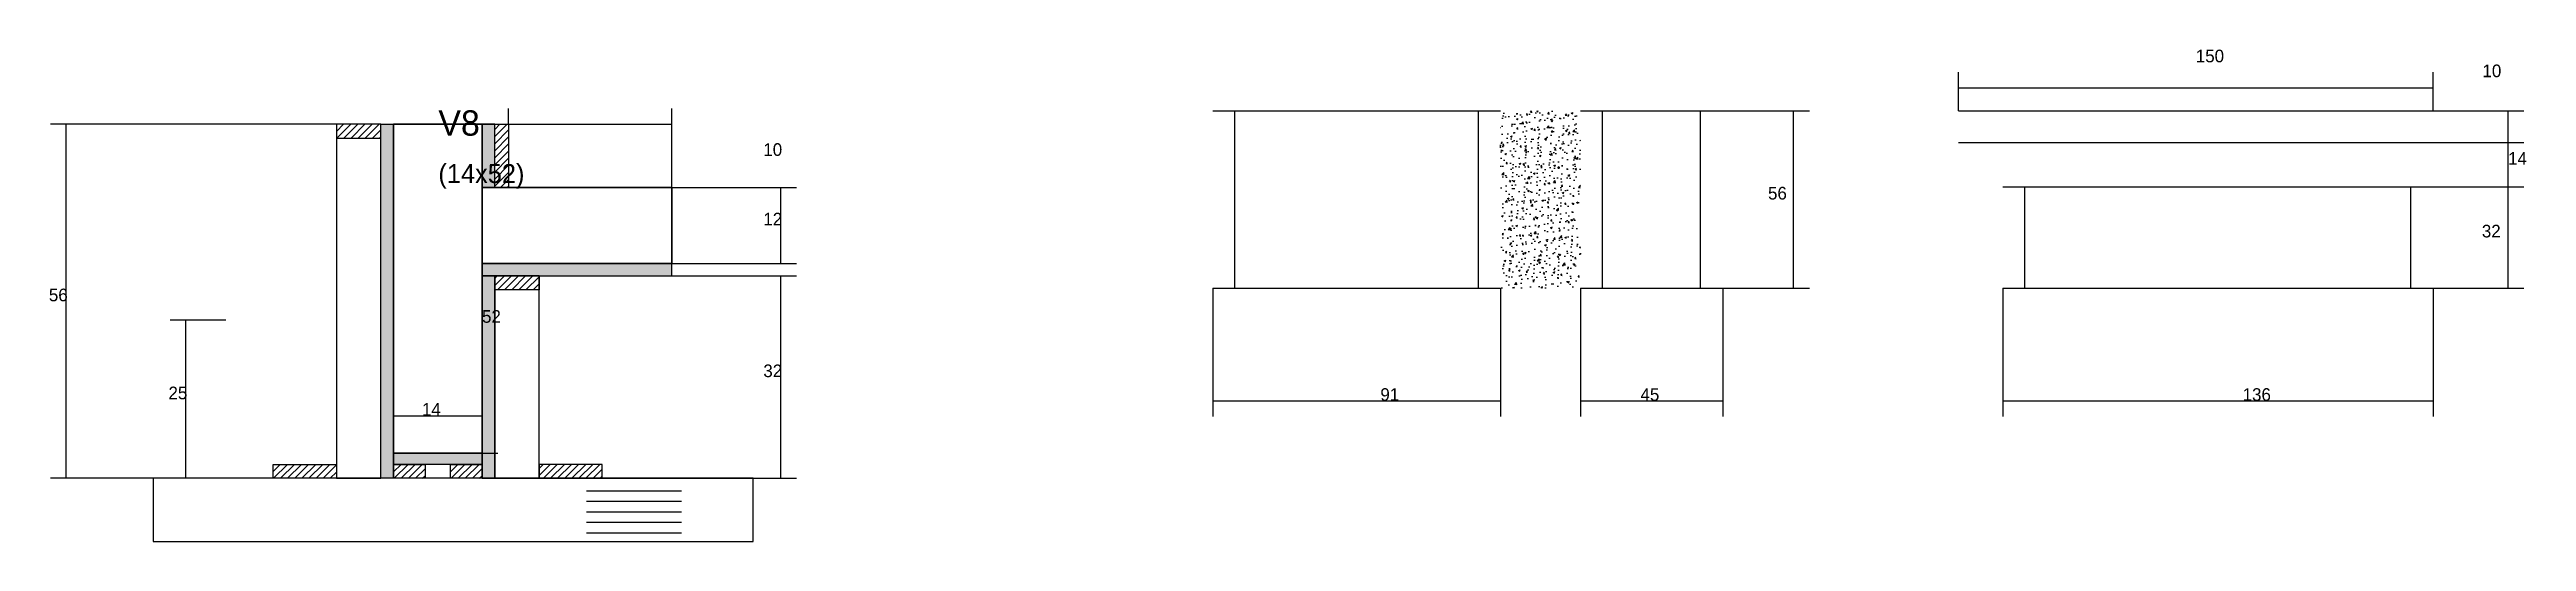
# Model space of a CAD drawing. Header units: metres. Extents: x -2848 to 22762, y -45195 to 1016.
# Drawn here: x 12677 to 13460, y -37523 to -37368 of the extents above; entities that cross this region are included whole.
import ezdxf

# ---------------------------------------------------------------- set-up
doc = ezdxf.new("R2010")
doc.units = ezdxf.units.M
for name, color, linetype in [('CONCRETO', 251, 'Continuous'), ('COTA', 4, 'Continuous'), ('Cota Seção (2x)', 4, 'Continuous'), ('Hachura', 253, 'Continuous'), ('Madeira', 126, 'Continuous'), ('Painéis', 200, 'Continuous'), ('SARR_2.2x7', 40, 'Continuous'), ('Texto Seção', 7, 'Continuous')]:
    doc.layers.add(name, color=color, linetype=linetype)

msp = doc.modelspace()

# ---------------------------------------------------------------- texts
at = {"layer": 'COTA'}
for s, p in [('150', (13355.4, -37371.8)), ('10', (13446, -37376.5)), ('10', (12902.7, -37401.4)), ('14', (13454.1, -37404.2)), ('56', (13220.2, -37415.2)), ('12', (12902.7, -37423.4)), ('32', (13445.8, -37427.2)), ('56', (12676.9, -37447.4)), ('32', (12902.7, -37471.4)), ('25', (12714.7, -37478.4)), ('91', (13097.7, -37478.9)), ('45', (13179.9, -37478.9)), ('136', (13370.2, -37478.9))]:
    msp.add_text(s, height=4, dxfattribs=at).set_placement(p)
at = {"layer": 'Cota Seção (2x)'}
for s, p in [('52', (12813.8, -37454.2)), ('14', (12794.8, -37483.6))]:
    msp.add_text(s, height=4, dxfattribs=at).set_placement(p)
at = {"layer": 'Texto Seção'}
for s, height, p in [('V8', 8, (12800, -37395)), ('(14x52)', 6, (12800, -37410))]:
    msp.add_text(s, height=height, dxfattribs=at).set_placement(p)

# ---------------------------------------------------------------- hatches: boundary and pattern name
at = {"layer": 'COTA'}
h = msp.add_hatch(dxfattribs=at)
h.set_pattern_fill('AR-CONC', scale=0.03)
h.paths.add_polyline_path([(13160.9, -37387.2), (13135.7, -37387.2), (13135.7, -37443.2), (13160.9, -37443.2)])
at = {"layer": 'Hachura'}
h = msp.add_hatch(dxfattribs=at)
h.set_pattern_fill('ANSI31', scale=0.5)
h.paths.add_polyline_path([(12767.8, -37391.4), (12767.8, -37395.8), (12767.8, -37395.8), (12781.8, -37395.8), (12781.8, -37395.8), (12781.8, -37391.4), (12781.8, -37391.4), (12767.8, -37391.4)])
h = msp.add_hatch(color=8, dxfattribs=at)
h.dxf.hatch_style = 1
h.paths.add_polyline_path([(12781.8, -37391.4), (12785.8, -37391.4), (12785.8, -37391.4), (12785.8, -37503.4), (12785.8, -37503.4), (12781.8, -37503.4), (12781.8, -37503.4), (12781.8, -37391.4)])
h = msp.add_hatch(color=8, dxfattribs=at)
h.dxf.hatch_style = 1
h.paths.add_polyline_path([(12817.8, -37391.4), (12813.8, -37391.4), (12813.8, -37391.4), (12813.8, -37411.4), (12813.8, -37411.4), (12817.8, -37411.4), (12817.8, -37411.4), (12817.8, -37391.4)])
h = msp.add_hatch(dxfattribs=at)
h.set_pattern_fill('ANSI31', scale=0.5)
h.paths.add_polyline_path([(12822.2, -37411.4), (12817.8, -37411.4), (12817.8, -37411.4), (12817.8, -37391.4), (12817.8, -37391.4), (12822.2, -37391.4), (12822.2, -37391.4), (12822.2, -37411.4)])
h = msp.add_hatch(color=8, dxfattribs=at)
h.dxf.hatch_style = 1
h.paths.add_polyline_path([(12873.8, -37439.4), (12873.8, -37435.4), (12873.8, -37435.4), (12813.8, -37435.4), (12813.8, -37435.4), (12813.8, -37439.4), (12813.8, -37439.4), (12873.8, -37439.4)])
h = msp.add_hatch(color=8, dxfattribs=at)
h.dxf.hatch_style = 1
h.paths.add_polyline_path([(12817.8, -37439.4), (12813.8, -37439.4), (12813.8, -37439.4), (12813.8, -37503.4), (12813.8, -37503.4), (12817.8, -37503.4), (12817.8, -37503.4), (12817.8, -37439.4)])
h = msp.add_hatch(dxfattribs=at)
h.set_pattern_fill('ANSI31', scale=0.5)
h.paths.add_polyline_path([(12831.8, -37439.4), (12831.8, -37443.8), (12831.8, -37443.8), (12817.8, -37443.8), (12817.8, -37443.8), (12817.8, -37439.4), (12817.8, -37439.4), (12831.8, -37439.4)])
h = msp.add_hatch(dxfattribs=at)
h.set_pattern_fill('ANSI31', scale=0.5)
h.paths.add_polyline_path([(12747.8, -37503.4), (12747.8, -37499), (12747.8, -37499), (12767.8, -37499), (12767.8, -37499), (12767.8, -37503.4), (12767.8, -37503.4), (12747.8, -37503.4)])
h = msp.add_hatch(color=8, dxfattribs=at)
h.dxf.hatch_style = 1
h.paths.add_polyline_path([(12785.8, -37499), (12785.8, -37495.4), (12785.8, -37495.4), (12813.8, -37495.4), (12813.8, -37495.4), (12813.8, -37499), (12813.8, -37499), (12785.8, -37499)])
h = msp.add_hatch(dxfattribs=at)
h.set_pattern_fill('ANSI31', scale=0.5)
h.paths.add_polyline_path([(12785.8, -37503.4), (12785.8, -37499), (12785.8, -37499), (12795.8, -37499), (12795.8, -37499), (12795.8, -37503.4), (12795.8, -37503.4), (12785.8, -37503.4)])
h = msp.add_hatch(dxfattribs=at)
h.set_pattern_fill('ANSI31', scale=0.5)
h.paths.add_polyline_path([(12803.8, -37503.4), (12803.8, -37499), (12803.8, -37499), (12813.8, -37499), (12813.8, -37499), (12813.8, -37503.4), (12813.8, -37503.4), (12803.8, -37503.4)])
h = msp.add_hatch(dxfattribs=at)
h.set_pattern_fill('ANSI31', scale=0.5)
h.paths.add_polyline_path([(12851.8, -37503.4), (12851.8, -37499), (12851.8, -37499), (12831.8, -37499), (12831.8, -37499), (12831.8, -37503.4), (12831.8, -37503.4), (12851.8, -37503.4)])

# ---------------------------------------------------------------- linework, layer by layer
at = {"layer": 'CONCRETO'}
for points in [[(12813.8, -37435.4), (12813.8, -37495.4), (12785.8, -37495.4), (12785.8, -37415.4), (12785.8, -37415.4), (12785.8, -37391.4), (12813.8, -37391.4)], [(12813.8, -37411.4), (12873.8, -37411.4), (12873.8, -37435.4), (12813.8, -37435.4)]]:
    msp.add_lwpolyline(points, dxfattribs=at)
for points in [[(12785.8, -37495.4), (12813.8, -37495.4), (12813.8, -37391.4), (12785.8, -37391.4)], [(12813.8, -37435.4), (12873.8, -37435.4), (12873.8, -37411.4), (12813.8, -37411.4)]]:
    msp.add_lwpolyline(points, close=True, dxfattribs=at)
at = {"layer": 'COTA'}
for p, q in [((13280.4, -37387.2), (13280.4, -37374.9)), ((13430.4, -37387.2), (13430.4, -37374.9)), ((13280.4, -37379.9), (13430.4, -37379.9)), ((12767.8, -37391.4), (12677.4, -37391.4)), ((12682.4, -37503.4), (12682.4, -37391.4)), ((12822.2, -37391.4), (12822.2, -37386.4)), ((12822.2, -37391.4), (12873.8, -37391.4)), ((12873.8, -37411.4), (12873.8, -37386.4)), ((13205.9, -37387.2), (13233.3, -37387.2)), ((13228.3, -37443.2), (13228.3, -37387.2)), ((13430.4, -37387.2), (13459.1, -37387.2)), ((13454.1, -37397.2), (13454.1, -37387.2)), ((13430.4, -37397.2), (13459.1, -37397.2)), ((13430.4, -37397.2), (13459.1, -37397.2)), ((13454.1, -37411.2), (13454.1, -37397.2)), ((12873.8, -37411.4), (12913.2, -37411.4)), ((12908.2, -37435.4), (12908.2, -37411.4)), ((13430.4, -37411.2), (13459.1, -37411.2)), ((13430.4, -37411.2), (13459.1, -37411.2)), ((13454.1, -37443.2), (13454.1, -37411.2)), ((12831.8, -37439.4), (12913.2, -37439.4)), ((12873.8, -37435.4), (12913.2, -37435.4)), ((12908.2, -37503.4), (12908.2, -37439.4)), ((13044.7, -37443.2), (13044.7, -37483.9)), ((13135.7, -37443.2), (13135.7, -37483.9)), ((13160.9, -37443.2), (13160.9, -37483.9)), ((13205.9, -37443.2), (13205.9, -37483.9)), ((13205.9, -37443.2), (13233.3, -37443.2)), ((13294.4, -37443.2), (13294.4, -37483.9)), ((13430.4, -37443.2), (13430.4, -37483.9)), ((13430.4, -37443.2), (13459.1, -37443.2)), ((12732.8, -37453.4), (12715.2, -37453.4)), ((12720.2, -37503.4), (12720.2, -37453.4)), ((13044.7, -37478.9), (13135.7, -37478.9)), ((13160.9, -37478.9), (13205.9, -37478.9)), ((13294.4, -37478.9), (13430.4, -37478.9)), ((12747.8, -37503.4), (12677.4, -37503.4)), ((12732.8, -37503.4), (12715.2, -37503.4)), ((12851.8, -37503.4), (12913.2, -37503.4))]:
    msp.add_line(p, q, dxfattribs=at)
at = {"layer": 'Cota Seção (2x)'}
for p, q in [((12785.8, -37391.4), (12818.8, -37391.4)), ((12813.8, -37495.4), (12813.8, -37391.4)), ((12785.8, -37495.4), (12785.8, -37478.6)), ((12813.8, -37495.4), (12813.8, -37478.6)), ((12785.8, -37483.6), (12813.8, -37483.6)), ((12785.8, -37495.4), (12818.8, -37495.4))]:
    msp.add_line(p, q, dxfattribs=at)
at = {"layer": 'Madeira'}
for points in [[(12767.8, -37391.4), (12767.8, -37395.8), (12781.8, -37395.8), (12781.8, -37391.4)], [(12767.8, -37503.4), (12781.8, -37503.4), (12781.8, -37391.4), (12767.8, -37391.4)], [(12822.2, -37411.4), (12817.8, -37411.4), (12817.8, -37391.4), (12822.2, -37391.4)], [(12831.8, -37439.4), (12831.8, -37443.8), (12817.8, -37443.8), (12817.8, -37439.4)], [(12831.8, -37439.4), (12817.8, -37439.4), (12817.8, -37503.4), (12831.8, -37503.4)], [(12747.8, -37503.4), (12747.8, -37499), (12767.8, -37499), (12767.8, -37503.4)], [(12785.8, -37503.4), (12785.8, -37499), (12795.8, -37499), (12795.8, -37503.4)], [(12803.8, -37503.4), (12803.8, -37499), (12813.8, -37499), (12813.8, -37503.4)], [(12851.8, -37503.4), (12851.8, -37499), (12831.8, -37499), (12831.8, -37503.4)], [(12709.9, -37523.4), (12899.5, -37523.4), (12899.5, -37503.4), (12709.9, -37503.4)]]:
    msp.add_lwpolyline(points, close=True, dxfattribs=at)
at = {"layer": 'Painéis'}
for p, q in [((12813.8, -37411.4), (12813.8, -37391.4)), ((13044.7, -37387.2), (13135.7, -37387.2)), ((13160.9, -37387.2), (13205.9, -37387.2)), ((13280.4, -37387.2), (13430.4, -37387.2)), ((13280.4, -37397.2), (13430.4, -37397.2)), ((13294.4, -37411.2), (13430.4, -37411.2)), ((12813.8, -37435.4), (12873.8, -37435.4)), ((12813.8, -37439.4), (12813.8, -37435.4)), ((12813.8, -37503.4), (12813.8, -37439.4)), ((12873.8, -37439.4), (12873.8, -37435.4)), ((13044.7, -37443.2), (13135.7, -37443.2)), ((13160.9, -37443.2), (13205.9, -37443.2)), ((13294.4, -37443.2), (13430.4, -37443.2)), ((12785.8, -37495.4), (12813.8, -37495.4)), ((12813.8, -37499), (12813.8, -37495.4))]:
    msp.add_line(p, q, dxfattribs=at)
for points in [[(12781.8, -37391.4), (12785.8, -37391.4), (12785.8, -37503.4), (12781.8, -37503.4)], [(12817.8, -37391.4), (12813.8, -37391.4), (12813.8, -37411.4), (12817.8, -37411.4)], [(12873.8, -37439.4), (12873.8, -37435.4), (12813.8, -37435.4), (12813.8, -37439.4)], [(12817.8, -37439.4), (12813.8, -37439.4), (12813.8, -37503.4), (12817.8, -37503.4)], [(12785.8, -37499), (12785.8, -37495.4), (12813.8, -37495.4), (12813.8, -37499)]]:
    msp.add_lwpolyline(points, close=True, dxfattribs=at)
at = {"layer": 'SARR_2.2x7'}
for p, q in [((13051.7, -37443.2), (13051.7, -37387.2)), ((13128.7, -37443.2), (13128.7, -37387.2)), ((13167.9, -37443.2), (13167.9, -37387.2)), ((13198.9, -37443.2), (13198.9, -37387.2)), ((13301.4, -37443.2), (13301.4, -37411.2)), ((13423.4, -37443.2), (13423.4, -37411.2)), ((12846.8, -37507.33), (12876.8, -37507.33)), ((12846.8, -37510.67), (12876.8, -37510.67)), ((12846.8, -37514), (12876.8, -37514)), ((12846.8, -37517.33), (12876.8, -37517.33)), ((12846.8, -37520.67), (12876.8, -37520.67))]:
    msp.add_line(p, q, dxfattribs=at)

msp.set_redraw_order([(e.dxf.handle, doc.entitydb.next_handle()) for e in msp.query("TEXT MTEXT ATTDEF DIMENSION ARC_DIMENSION")])  # texts and dimensions are drawn at this point

doc.saveas('drawing.dxf')
